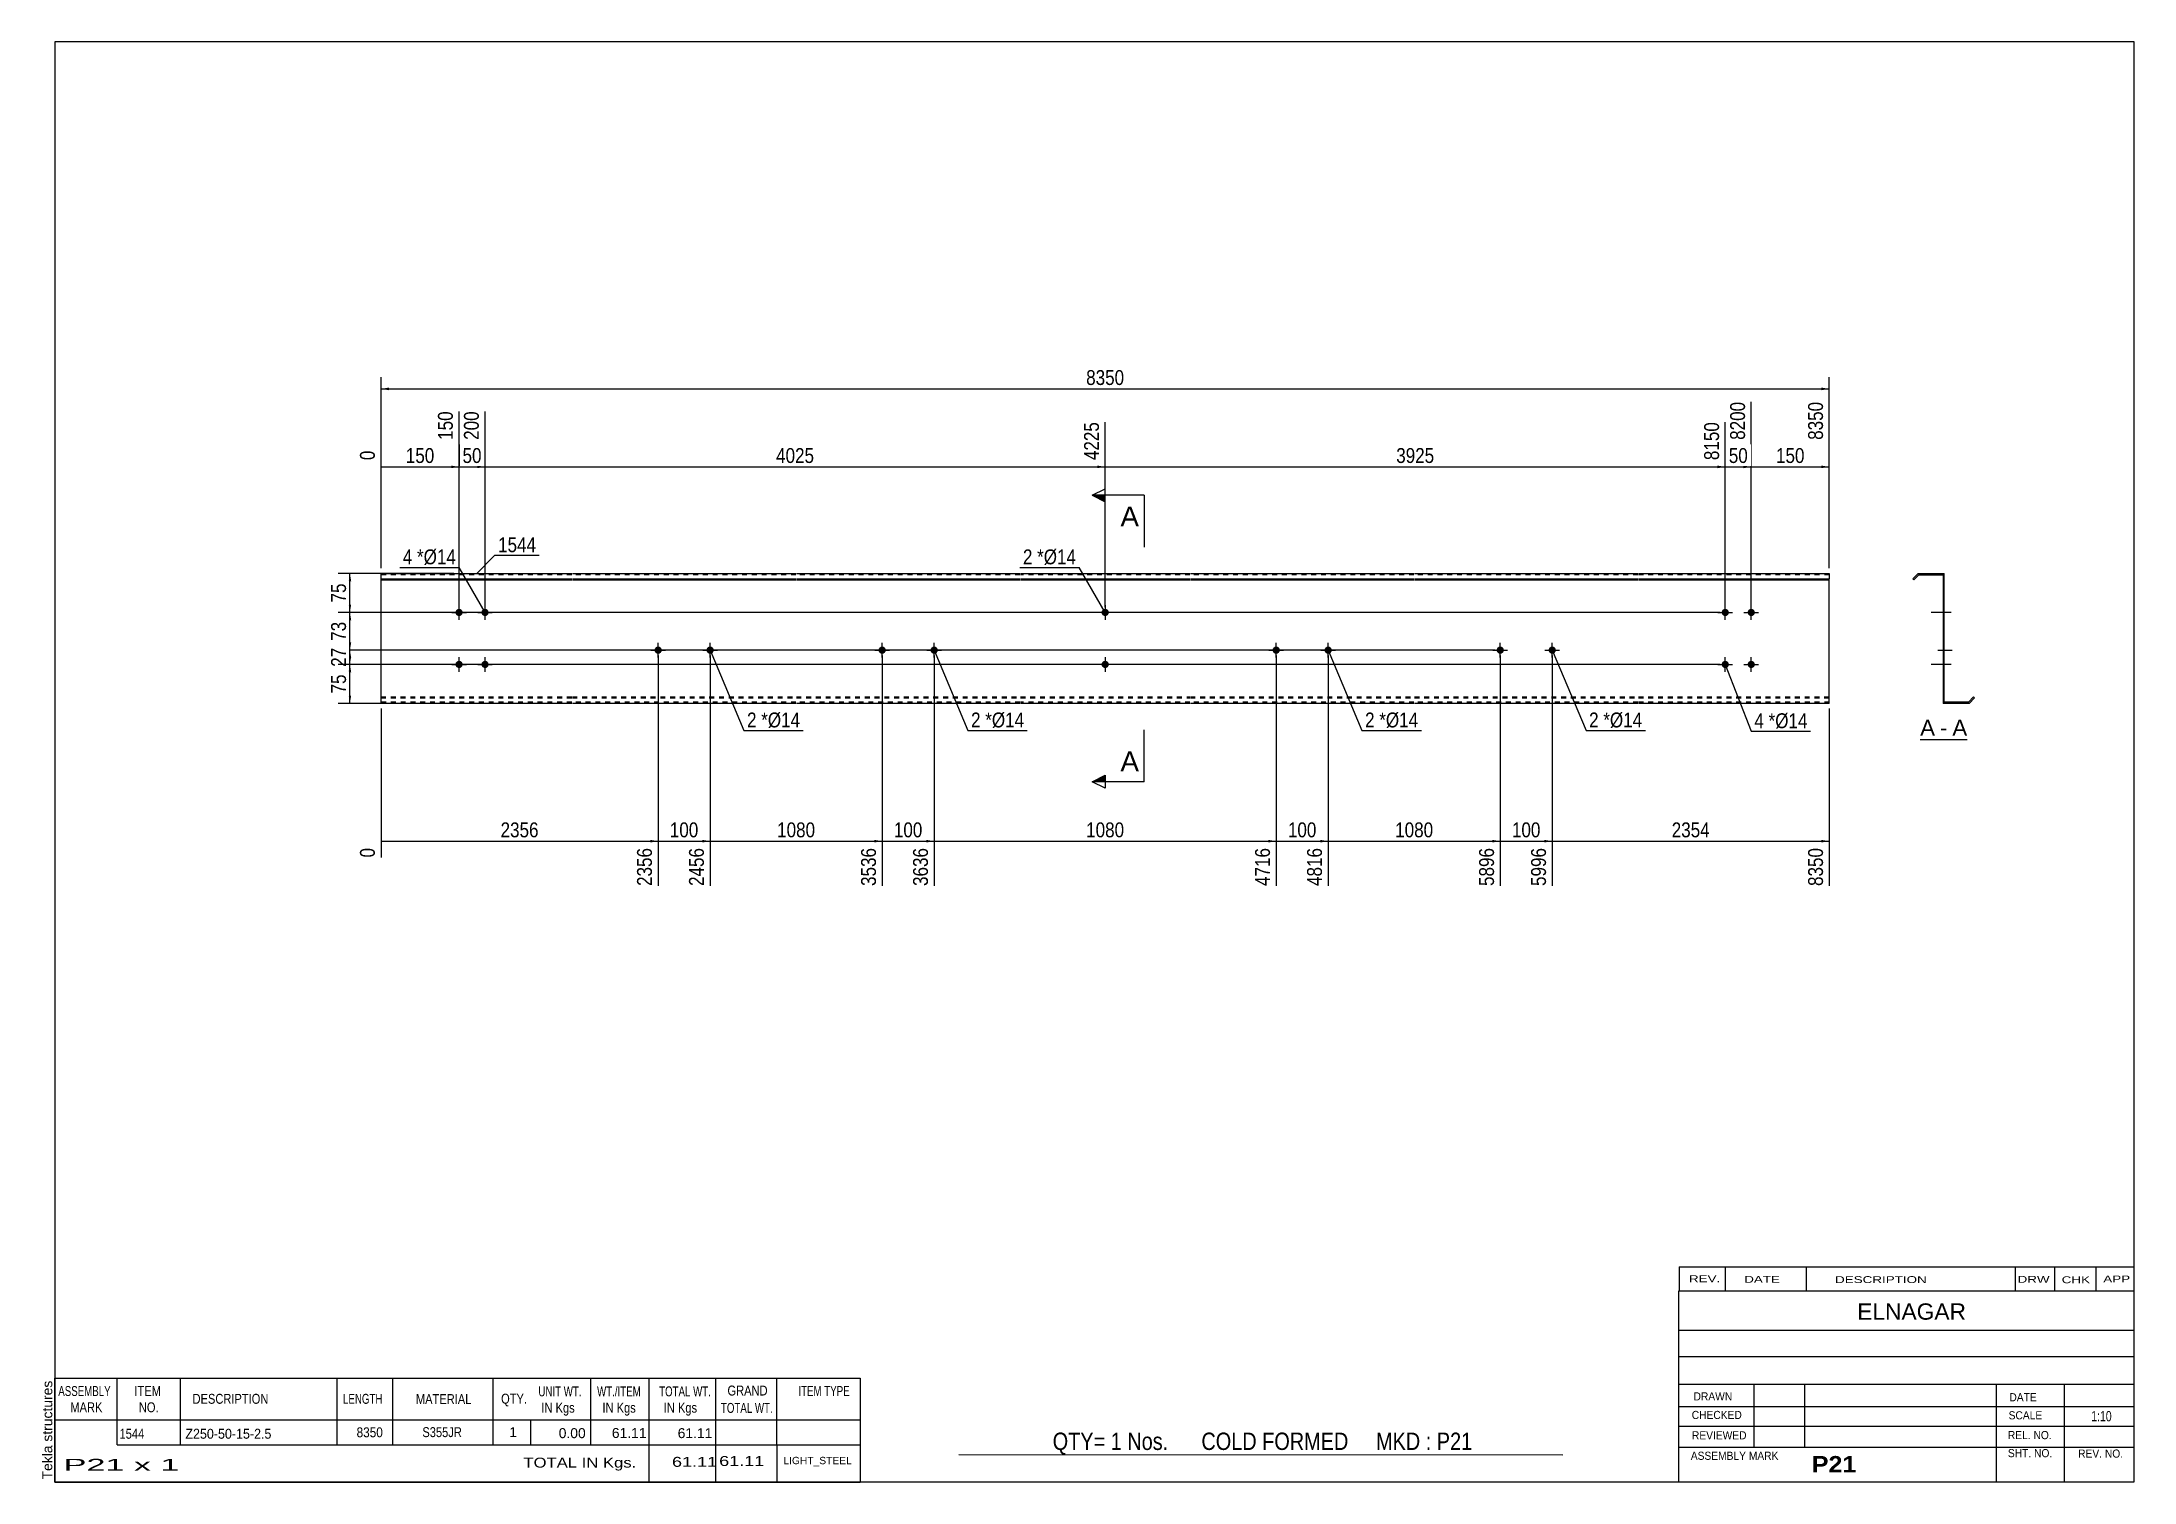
# Model space of a CAD drawing. Header units: millimetres. Extents: x -65 to 337, y -162 to 115.
import ezdxf

# ---------------------------------------------------------------- set-up
doc = ezdxf.new("R2010")
doc.units = ezdxf.units.MM
doc.linetypes.add('DXK_LINE_DOT1', pattern=[1.8814, 0.9407, -0.9407])
doc.styles.add('Arial', font='ARIAL.TTF', dxfattribs={"height": 0.2})
doc.styles.add('Arial Bold', font='ARIALBD.TTF', dxfattribs={"height": 0.2})
doc.styles.add('Arial Narrow', font='ARIALN.TTF', dxfattribs={"height": 0.2})

# ---------------------------------------------------------------- blocks, each defined once
blk = doc.blocks.new('Unknown-629276722-1607')
at = {"color": 5, "linetype": 'Continuous'}
for p, q in [((337.25, 114.75), (-62.75, 114.75)), ((-62.75, 114.75), (-62.75, -162.25)), ((337.25, -162.25), (337.25, 114.75)), ((-62.75, -162.25), (337.25, -162.25))]:
    blk.add_line(p, q, dxfattribs=at)
at = {"color": 174, "linetype": 'Continuous', "style": 'Arial'}
blk.add_text('Tekla structures', height=1.9102, rotation=90, dxfattribs=at).set_placement((-63.25, -161.75))
blk = doc.blocks.new('Unknown-629276722-12 - 1217')
at = {"color": 7, "linetype": 'Continuous'}
blk.add_line((296.09, -19.45), (305.12, -19.45), dxfattribs=at)
at = {"color": 0, "linetype": 'Continuous'}
blk.add_wipeout([(298.94, -18.7), (298.94, -15.5), (296.09, -15.5), (296.09, -18.7)], dxfattribs=at)
blk.add_wipeout([(301.32, -18.7), (301.32, -15.5), (299.9, -15.5), (299.9, -18.7)], dxfattribs=at)
at = {"color": 96, "linetype": 'Continuous', "style": 'Arial'}
blk.add_text('A', height=3.06, dxfattribs=at).set_placement((296.09, -18.7))
at = {"color": 0, "linetype": 'Continuous'}
blk.add_wipeout([(305.12, -18.7), (305.12, -15.5), (302.28, -15.5), (302.28, -18.7)], dxfattribs=at)
at = {"color": 96, "linetype": 'Continuous', "style": 'Arial'}
for s, p in [('A', (302.28, -18.7)), ('-', (299.9, -18.7))]:
    blk.add_text(s, height=3.06, dxfattribs=at).set_placement(p)
blk = doc.blocks.new('Bolt-629276722-1207 - 1201')
at = {"linetype": 'Continuous'}
for points in [[(172.2, -1.55, -1), (172.2, -2.95, -1)], [(182.2, -1.55, -1), (182.2, -2.95, -1)]]:
    blk.add_hatch(color=3, dxfattribs=at).paths.add_polyline_path(points)
at = {"color": 3, "linetype": 'Continuous'}
for p, q in [((170.8, -2.25), (173.6, -2.25)), ((172.2, -3.65), (172.2, -0.85)), ((180.8, -2.25), (183.6, -2.25)), ((182.2, -3.65), (182.2, -0.85))]:
    blk.add_line(p, q, dxfattribs=at)
blk = doc.blocks.new('Part-629276722-1204 - 1201')
at = {"color": 2, "linetype": 'Continuous'}
for p, q in [((0, -12.5), (0, 12.5)), ((0, 12.5), (36.7, 12.5)), ((36.8, 12.5), (79.8, 12.5)), ((79.9, 12.5), (122.9, 12.5)), ((123, 12.5), (155.6, 12.5)), ((155.7, 12.5), (198.7, 12.5)), ((198.8, 12.5), (241.8, 12.5)), ((241.9, 12.5), (278.59, 12.5)), ((278.59, 12.5), (278.59, 11.44)), ((0, 11.44), (36.7, 11.44)), ((0, 11.26), (36.7, 11.26)), ((36.8, 11.44), (79.8, 11.44)), ((36.8, 11.26), (79.8, 11.26)), ((79.9, 11.44), (122.9, 11.44)), ((79.9, 11.26), (122.9, 11.26)), ((123, 11.44), (155.6, 11.44)), ((123, 11.26), (155.6, 11.26)), ((155.7, 11.44), (198.7, 11.44)), ((155.7, 11.26), (198.7, 11.26)), ((198.8, 11.44), (241.8, 11.44)), ((198.8, 11.26), (241.8, 11.26)), ((241.9, 11.44), (278.59, 11.44)), ((241.9, 11.26), (278.59, 11.26)), ((278.59, -12.5), (278.59, 11.44)), ((36.7, -12.5), (0, -12.5)), ((79.8, -12.5), (36.8, -12.5)), ((122.9, -12.5), (79.9, -12.5)), ((155.6, -12.5), (123, -12.5)), ((198.7, -12.5), (155.7, -12.5)), ((241.8, -12.5), (198.8, -12.5)), ((278.59, -12.5), (241.9, -12.5))]:
    blk.add_line(p, q, dxfattribs=at)
at = {"color": 7, "linetype": 'DXK_LINE_DOT1'}
for p, q in [((36.7, 12.25), (0, 12.25)), ((79.8, 12.25), (36.8, 12.25)), ((122.9, 12.25), (79.9, 12.25)), ((155.6, 12.25), (123, 12.25)), ((198.7, 12.25), (155.7, 12.25)), ((241.8, 12.25), (198.8, 12.25)), ((278.59, 12.25), (241.9, 12.25)), ((0, -11.26), (36.7, -11.26)), ((0, -11.44), (36.7, -11.44)), ((36.8, -11.26), (79.8, -11.26)), ((36.8, -11.44), (79.8, -11.44)), ((79.9, -11.26), (122.9, -11.26)), ((79.9, -11.44), (122.9, -11.44)), ((123, -11.26), (155.6, -11.26)), ((123, -11.44), (155.6, -11.44)), ((155.7, -11.26), (198.7, -11.26)), ((155.7, -11.44), (198.7, -11.44)), ((198.8, -11.26), (241.8, -11.26)), ((198.8, -11.44), (241.8, -11.44)), ((241.9, -11.26), (278.59, -11.26)), ((241.9, -11.44), (278.59, -11.44)), ((36.7, -12.25), (0, -12.25)), ((79.8, -12.25), (36.8, -12.25)), ((122.9, -12.25), (79.9, -12.25)), ((155.6, -12.25), (123, -12.25)), ((198.7, -12.25), (155.7, -12.25)), ((241.8, -12.25), (198.8, -12.25)), ((278.59, -12.25), (241.9, -12.25))]:
    blk.add_line(p, q, dxfattribs=at)
blk = doc.blocks.new('Bolt-629276722-1205 - 1201')
at = {"linetype": 'Continuous'}
for points in [[(53.3, -1.55, -1), (53.3, -2.95, -1)], [(63.3, -1.55, -1), (63.3, -2.95, -1)]]:
    blk.add_hatch(color=3, dxfattribs=at).paths.add_polyline_path(points)
at = {"color": 3, "linetype": 'Continuous'}
for p, q in [((51.9, -2.25), (54.7, -2.25)), ((53.3, -3.65), (53.3, -0.85)), ((61.9, -2.25), (64.7, -2.25)), ((63.3, -3.65), (63.3, -0.85))]:
    blk.add_line(p, q, dxfattribs=at)
blk = doc.blocks.new('Bolt-629276722-1206 - 1201')
at = {"linetype": 'Continuous'}
for points in [[(96.4, -1.55, -1), (96.4, -2.95, -1)], [(106.4, -1.55, -1), (106.4, -2.95, -1)]]:
    blk.add_hatch(color=3, dxfattribs=at).paths.add_polyline_path(points)
at = {"color": 3, "linetype": 'Continuous'}
for p, q in [((95, -2.25), (97.8, -2.25)), ((96.4, -3.65), (96.4, -0.85)), ((105, -2.25), (107.8, -2.25)), ((106.4, -3.65), (106.4, -0.85))]:
    blk.add_line(p, q, dxfattribs=at)
blk = doc.blocks.new('Bolt-629276722-1208 - 1201')
at = {"linetype": 'Continuous'}
for points in [[(215.3, -1.55, -1), (215.3, -2.95, -1)], [(225.3, -1.55, -1), (225.3, -2.95, -1)]]:
    blk.add_hatch(color=3, dxfattribs=at).paths.add_polyline_path(points)
at = {"color": 3, "linetype": 'Continuous'}
for p, q in [((213.9, -2.25), (216.7, -2.25)), ((215.3, -3.65), (215.3, -0.85)), ((223.9, -2.25), (226.7, -2.25)), ((225.3, -3.65), (225.3, -0.85))]:
    blk.add_line(p, q, dxfattribs=at)
blk = doc.blocks.new('Bolt-629276722-1209 - 1201')
at = {"linetype": 'Continuous'}
for points in [[(140, 5, -1), (138.6, 5, -1)], [(140, -5, -1), (138.6, -5, -1)]]:
    blk.add_hatch(color=3, dxfattribs=at).paths.add_polyline_path(points)
at = {"color": 3, "linetype": 'Continuous'}
for p, q in [((140.7, 5), (137.9, 5)), ((139.3, 6.4), (139.3, 3.6)), ((139.3, -3.6), (139.3, -6.4)), ((140.7, -5), (137.9, -5))]:
    blk.add_line(p, q, dxfattribs=at)
blk = doc.blocks.new('Bolt-629276722-1210 - 1201')
at = {"linetype": 'Continuous'}
for points in [[(14.3, 5, -1), (15.7, 5, -1)], [(19.3, 5, -1), (20.7, 5, -1)], [(14.3, -5, -1), (15.7, -5, -1)], [(19.3, -5, -1), (20.7, -5, -1)]]:
    blk.add_hatch(color=3, dxfattribs=at).paths.add_polyline_path(points)
at = {"color": 3, "linetype": 'Continuous'}
for p, q in [((13.6, 5), (16.4, 5)), ((15, 3.6), (15, 6.4)), ((18.6, 5), (21.4, 5)), ((20, 3.6), (20, 6.4)), ((15, -6.4), (15, -3.6)), ((20, -6.4), (20, -3.6)), ((13.6, -5), (16.4, -5)), ((18.6, -5), (21.4, -5))]:
    blk.add_line(p, q, dxfattribs=at)
blk = doc.blocks.new('Bolt-629276722-1211 - 1201')
at = {"linetype": 'Continuous'}
for points in [[(257.89, 5, -1), (259.29, 5, -1)], [(262.89, 5, -1), (264.29, 5, -1)], [(257.89, -5, -1), (259.29, -5, -1)], [(262.89, -5, -1), (264.29, -5, -1)]]:
    blk.add_hatch(color=3, dxfattribs=at).paths.add_polyline_path(points)
at = {"color": 3, "linetype": 'Continuous'}
for p, q in [((257.19, 5), (259.99, 5)), ((258.59, 3.6), (258.59, 6.4)), ((262.19, 5), (264.99, 5)), ((263.59, 3.6), (263.59, 6.4)), ((258.59, -6.4), (258.59, -3.6)), ((263.59, -6.4), (263.59, -3.6)), ((257.19, -5), (259.99, -5)), ((262.19, -5), (264.99, -5))]:
    blk.add_line(p, q, dxfattribs=at)
blk = doc.blocks.new('Bolt-629276722-1224 - 1217')
at = {"linetype": 'Continuous'}
for points in [[(300.48, 5.7), (300.48, 4.3), (300.73, 4.3), (300.73, 5.7)], [(300.48, 5.7), (300.48, 4.3), (300.73, 4.3), (300.73, 5.7)], [(300.48, -4.3), (300.48, -5.7), (300.73, -5.7), (300.73, -4.3)], [(300.48, -4.3), (300.48, -5.7), (300.73, -5.7), (300.73, -4.3)]]:
    blk.add_hatch(color=3, dxfattribs=at).paths.add_polyline_path(points)
at = {"color": 3, "linetype": 'Continuous'}
for p, q in [((302.03, 5), (298.23, 5)), ((302.03, 5), (298.23, 5)), ((300.73, 5.7), (300.48, 5.7)), ((300.73, 5.7), (300.48, 5.7)), ((300.73, 4.3), (300.48, 4.3)), ((300.73, 4.3), (300.48, 4.3)), ((302.03, -5), (298.23, -5)), ((302.03, -5), (298.23, -5)), ((300.73, -4.3), (300.48, -4.3)), ((300.73, -4.3), (300.48, -4.3)), ((300.73, -5.7), (300.48, -5.7)), ((300.73, -5.7), (300.48, -5.7))]:
    blk.add_line(p, q, dxfattribs=at)
blk = doc.blocks.new('Part-629276722-1218 - 1217')
at = {"color": 2, "linetype": 'Continuous'}
for p, q in [((295.73, 12.5), (294.67, 11.44)), ((294.85, 11.26), (295.84, 12.25)), ((295.73, 12.5), (300.73, 12.5)), ((295.84, 12.25), (300.48, 12.25)), ((300.48, 12.25), (300.48, -12.5)), ((300.73, -12.25), (300.73, 12.5)), ((294.67, 11.44), (294.85, 11.26)), ((306.37, -11.26), (305.38, -12.25)), ((305.48, -12.5), (306.54, -11.44)), ((306.54, -11.44), (306.37, -11.26)), ((305.48, -12.5), (300.48, -12.5)), ((305.38, -12.25), (300.73, -12.25))]:
    blk.add_line(p, q, dxfattribs=at)
blk = doc.blocks.new('Bolt-629276722-1219 - 1217')
at = {"linetype": 'Continuous'}
blk.add_hatch(color=3, dxfattribs=at).paths.add_polyline_path([(300.73, -2.95), (300.73, -1.55), (300.48, -1.55), (300.48, -2.95)])
blk.add_hatch(color=3, dxfattribs=at).paths.add_polyline_path([(300.73, -2.95), (300.73, -1.55), (300.48, -1.55), (300.48, -2.95)])
at = {"color": 3, "linetype": 'Continuous'}
for p, q in [((299.47, -2.25), (302.22, -2.25)), ((299.47, -2.25), (302.22, -2.25)), ((300.48, -1.55), (300.73, -1.55)), ((300.48, -1.55), (300.73, -1.55)), ((300.48, -2.95), (300.73, -2.95)), ((300.48, -2.95), (300.73, -2.95))]:
    blk.add_line(p, q, dxfattribs=at)
blk = doc.blocks.new('Bolt-629276722-1220 - 1217')
at = {"linetype": 'Continuous'}
blk.add_hatch(color=3, dxfattribs=at).paths.add_polyline_path([(300.73, -2.95), (300.73, -1.55), (300.48, -1.55), (300.48, -2.95)])
blk.add_hatch(color=3, dxfattribs=at).paths.add_polyline_path([(300.73, -2.95), (300.73, -1.55), (300.48, -1.55), (300.48, -2.95)])
at = {"color": 3, "linetype": 'Continuous'}
for p, q in [((299.47, -2.25), (302.22, -2.25)), ((299.47, -2.25), (302.22, -2.25)), ((300.48, -1.55), (300.73, -1.55)), ((300.48, -1.55), (300.73, -1.55)), ((300.48, -2.95), (300.73, -2.95)), ((300.48, -2.95), (300.73, -2.95))]:
    blk.add_line(p, q, dxfattribs=at)
blk = doc.blocks.new('Bolt-629276722-1221 - 1217')
at = {"linetype": 'Continuous'}
blk.add_hatch(color=3, dxfattribs=at).paths.add_polyline_path([(300.73, -2.95), (300.73, -1.55), (300.48, -1.55), (300.48, -2.95)])
blk.add_hatch(color=3, dxfattribs=at).paths.add_polyline_path([(300.73, -2.95), (300.73, -1.55), (300.48, -1.55), (300.48, -2.95)])
at = {"color": 3, "linetype": 'Continuous'}
for p, q in [((299.47, -2.25), (302.22, -2.25)), ((299.47, -2.25), (302.22, -2.25)), ((300.48, -1.55), (300.73, -1.55)), ((300.48, -1.55), (300.73, -1.55)), ((300.48, -2.95), (300.73, -2.95)), ((300.48, -2.95), (300.73, -2.95))]:
    blk.add_line(p, q, dxfattribs=at)
blk = doc.blocks.new('Bolt-629276722-1222 - 1217')
at = {"linetype": 'Continuous'}
blk.add_hatch(color=3, dxfattribs=at).paths.add_polyline_path([(300.73, -2.95), (300.73, -1.55), (300.48, -1.55), (300.48, -2.95)])
blk.add_hatch(color=3, dxfattribs=at).paths.add_polyline_path([(300.73, -2.95), (300.73, -1.55), (300.48, -1.55), (300.48, -2.95)])
at = {"color": 3, "linetype": 'Continuous'}
for p, q in [((299.47, -2.25), (302.22, -2.25)), ((299.47, -2.25), (302.22, -2.25)), ((300.48, -1.55), (300.73, -1.55)), ((300.48, -1.55), (300.73, -1.55)), ((300.48, -2.95), (300.73, -2.95)), ((300.48, -2.95), (300.73, -2.95))]:
    blk.add_line(p, q, dxfattribs=at)
blk = doc.blocks.new('Bolt-629276722-1223 - 1217')
at = {"linetype": 'Continuous'}
for points in [[(300.73, 4.3), (300.73, 5.7), (300.48, 5.7), (300.48, 4.3)], [(300.73, -5.7), (300.73, -4.3), (300.48, -4.3), (300.48, -5.7)]]:
    blk.add_hatch(color=3, dxfattribs=at).paths.add_polyline_path(points)
at = {"color": 3, "linetype": 'Continuous'}
for p, q in [((300.73, 5), (298.48, 5)), ((300.73, 5.7), (300.48, 5.7)), ((300.73, 4.3), (300.48, 4.3)), ((300.73, -5), (298.48, -5)), ((300.73, -4.3), (300.48, -4.3)), ((300.73, -5.7), (300.48, -5.7))]:
    blk.add_line(p, q, dxfattribs=at)
blk = doc.blocks.new('Bolt-629276722-1225 - 1217')
at = {"linetype": 'Continuous'}
for points in [[(300.48, 5.7), (300.48, 4.3), (300.73, 4.3), (300.73, 5.7)], [(300.48, 5.7), (300.48, 4.3), (300.73, 4.3), (300.73, 5.7)], [(300.48, -4.3), (300.48, -5.7), (300.73, -5.7), (300.73, -4.3)], [(300.48, -4.3), (300.48, -5.7), (300.73, -5.7), (300.73, -4.3)]]:
    blk.add_hatch(color=3, dxfattribs=at).paths.add_polyline_path(points)
at = {"color": 3, "linetype": 'Continuous'}
for p, q in [((302.03, 5), (298.23, 5)), ((302.03, 5), (298.23, 5)), ((300.73, 5.7), (300.48, 5.7)), ((300.73, 5.7), (300.48, 5.7)), ((300.73, 4.3), (300.48, 4.3)), ((300.73, 4.3), (300.48, 4.3)), ((302.03, -5), (298.23, -5)), ((302.03, -5), (298.23, -5)), ((300.73, -4.3), (300.48, -4.3)), ((300.73, -4.3), (300.48, -4.3)), ((300.73, -5.7), (300.48, -5.7)), ((300.73, -5.7), (300.48, -5.7))]:
    blk.add_line(p, q, dxfattribs=at)
blk = doc.blocks.new('StraightDimension-629276722-1279 - 1201')
at = {"linetype": 'Continuous'}
blk.add_hatch(color=7, dxfattribs=at).paths.add_polyline_path([(257.09, 33.25), (258.59, 33), (257.09, 32.75)])
at = {"color": 7, "linetype": 'Continuous'}
for p, q in [((139.3, 6), (139.3, 41.61)), ((258.59, 6), (258.59, 41.61)), ((139.3, 33), (258.59, 33))]:
    blk.add_line(p, q, dxfattribs=at)
at = {"color": 0, "linetype": 'Continuous'}
blk.add_wipeout([(257.99, 42.21), (253.79, 42.21), (253.79, 33.7), (257.99, 33.7)], dxfattribs=at)
at = {"color": 0}
blk.add_wipeout([(203.2, 33.15), (203.2, 37.35), (194.69, 37.35), (194.69, 33.15)], dxfattribs=at)
at = {"color": 3, "linetype": 'Continuous', "style": 'Arial Narrow'}
blk.add_text('8150', height=2.863, rotation=90.0002, dxfattribs=at).set_placement((257.39, 34.3))
at = {"color": 3, "style": 'Arial Narrow'}
blk.add_text('3925', height=2.863, dxfattribs=at).set_placement((195.29, 33.75))
blk = doc.blocks.new('StraightDimension-629276722-1331 - 1201')
at = {"linetype": 'Continuous'}
for points in [[(1.5, 47.75), (0, 48), (1.5, 48.25)], [(277.09, 48.25), (278.59, 48), (277.09, 47.75)]]:
    blk.add_hatch(color=7, dxfattribs=at).paths.add_polyline_path(points)
at = {"color": 7, "linetype": 'Continuous'}
for p, q in [((0, 13.5), (0, 50.25)), ((278.59, 13.5), (278.59, 50.25)), ((0, 48), (278.59, 48))]:
    blk.add_line(p, q, dxfattribs=at)
at = {"color": 0}
blk.add_wipeout([(143.55, 48.15), (143.55, 52.35), (135.04, 52.35), (135.04, 48.15)], dxfattribs=at)
at = {"color": 3, "style": 'Arial Narrow'}
blk.add_text('8350', height=2.863, dxfattribs=at).set_placement((135.64, 48.75))
blk = doc.blocks.new('StraightDimension-629276722-1281 - 1201')
at = {"linetype": 'Continuous'}
blk.add_hatch(color=7, dxfattribs=at).paths.add_polyline_path([(18.5, 33.25), (20, 33), (18.5, 32.75)])
at = {"color": 7, "linetype": 'Continuous'}
for p, q in [((15, 6), (15, 43.68)), ((20, 6), (20, 43.68)), ((15, 33), (20, 33))]:
    blk.add_line(p, q, dxfattribs=at)
at = {"color": 0}
blk.add_wipeout([(19.93, 33.15), (19.93, 37.35), (15.07, 37.35), (15.07, 33.15)], dxfattribs=at)
at = {"color": 0, "linetype": 'Continuous'}
blk.add_wipeout([(19.4, 44.28), (15.2, 44.28), (15.2, 37.6), (19.4, 37.6)], dxfattribs=at)
at = {"color": 3, "linetype": 'Continuous', "style": 'Arial Narrow'}
blk.add_text('200', height=2.863, rotation=90.0002, dxfattribs=at).set_placement((18.8, 38.2))
at = {"color": 3, "style": 'Arial Narrow'}
blk.add_text('50', height=2.863, dxfattribs=at).set_placement((15.67, 33.75))
blk = doc.blocks.new('StraightDimension-629276722-1277 - 1201')
at = {"linetype": 'Continuous'}
blk.add_hatch(color=7, dxfattribs=at).paths.add_polyline_path([(277.09, 33.25), (278.59, 33), (277.09, 32.75)])
at = {"color": 7, "linetype": 'Continuous'}
for p, q in [((263.59, 6), (263.59, 45.51)), ((278.59, 13.5), (278.59, 45.51)), ((263.59, 33), (278.59, 33))]:
    blk.add_line(p, q, dxfattribs=at)
at = {"color": 0}
blk.add_wipeout([(274.44, 33.15), (274.44, 37.35), (267.75, 37.35), (267.75, 33.15)], dxfattribs=at)
at = {"color": 0, "linetype": 'Continuous'}
blk.add_wipeout([(277.99, 46.11), (273.79, 46.11), (273.79, 37.6), (277.99, 37.6)], dxfattribs=at)
at = {"color": 3, "linetype": 'Continuous', "style": 'Arial Narrow'}
blk.add_text('8350', height=2.863, rotation=90.0002, dxfattribs=at).set_placement((277.39, 38.2))
at = {"color": 3, "style": 'Arial Narrow'}
blk.add_text('150', height=2.863, dxfattribs=at).set_placement((268.35, 33.75))
blk = doc.blocks.new('StraightDimension-629276722-1278 - 1201')
at = {"linetype": 'Continuous'}
blk.add_hatch(color=7, dxfattribs=at).paths.add_polyline_path([(262.09, 33.25), (263.59, 33), (262.09, 32.75)])
at = {"color": 7, "linetype": 'Continuous'}
for p, q in [((263.59, 6), (263.59, 45.51)), ((258.59, 6), (258.59, 41.61)), ((258.59, 33), (263.59, 33))]:
    blk.add_line(p, q, dxfattribs=at)
at = {"color": 0}
blk.add_wipeout([(263.52, 33.15), (263.52, 37.35), (258.67, 37.35), (258.67, 33.15)], dxfattribs=at)
at = {"color": 0, "linetype": 'Continuous'}
blk.add_wipeout([(262.99, 46.11), (258.79, 46.11), (258.79, 37.6), (262.99, 37.6)], dxfattribs=at)
at = {"color": 3, "linetype": 'Continuous', "style": 'Arial Narrow'}
blk.add_text('8200', height=2.863, rotation=90.0002, dxfattribs=at).set_placement((262.39, 38.2))
at = {"color": 3, "style": 'Arial Narrow'}
blk.add_text('50', height=2.863, dxfattribs=at).set_placement((259.27, 33.75))
blk = doc.blocks.new('StraightDimension-629276722-1280 - 1201')
at = {"linetype": 'Continuous'}
blk.add_hatch(color=7, dxfattribs=at).paths.add_polyline_path([(137.8, 33.25), (139.3, 33), (137.8, 32.75)])
at = {"color": 7, "linetype": 'Continuous'}
for p, q in [((20, 6), (20, 43.68)), ((139.3, 6), (139.3, 41.61)), ((20, 33), (139.3, 33))]:
    blk.add_line(p, q, dxfattribs=at)
at = {"color": 0, "linetype": 'Continuous'}
blk.add_wipeout([(138.7, 42.21), (134.5, 42.21), (134.5, 33.7), (138.7, 33.7)], dxfattribs=at)
at = {"color": 0}
blk.add_wipeout([(83.9, 33.15), (83.9, 37.35), (75.39, 37.35), (75.39, 33.15)], dxfattribs=at)
at = {"color": 3, "linetype": 'Continuous', "style": 'Arial Narrow'}
blk.add_text('4225', height=2.863, rotation=90.0002, dxfattribs=at).set_placement((138.1, 34.3))
at = {"color": 3, "style": 'Arial Narrow'}
blk.add_text('4025', height=2.863, dxfattribs=at).set_placement((75.99, 33.75))
blk = doc.blocks.new('StraightDimension-629276722-1282 - 1201')
at = {"linetype": 'Continuous'}
blk.add_hatch(color=7, dxfattribs=at).paths.add_polyline_path([(13.5, 33.25), (15, 33), (13.5, 32.75)])
at = {"color": 7, "linetype": 'Continuous'}
for p, q in [((15, 6), (15, 43.68)), ((0, 13.5), (0, 36.13)), ((0, 33), (15, 33))]:
    blk.add_line(p, q, dxfattribs=at)
at = {"color": 0, "linetype": 'Continuous'}
blk.add_wipeout([(-0.6, 36.73), (-4.8, 36.73), (-4.8, 33.7), (-0.6, 33.7)], dxfattribs=at)
at = {"color": 0}
blk.add_wipeout([(10.84, 33.15), (10.84, 37.35), (4.16, 37.35), (4.16, 33.15)], dxfattribs=at)
at = {"color": 3, "linetype": 'Continuous', "style": 'Arial Narrow'}
blk.add_text('0', height=2.86, rotation=90.0002, dxfattribs=at).set_placement((-1.2, 34.3))
at = {"color": 0, "linetype": 'Continuous'}
blk.add_wipeout([(14.4, 44.28), (10.2, 44.28), (10.2, 37.6), (14.4, 37.6)], dxfattribs=at)
at = {"color": 3, "linetype": 'Continuous', "style": 'Arial Narrow'}
blk.add_text('150', height=2.863, rotation=90.0002, dxfattribs=at).set_placement((13.8, 38.2))
at = {"color": 3, "style": 'Arial Narrow'}
blk.add_text('150', height=2.863, dxfattribs=at).set_placement((4.76, 33.75))
blk = doc.blocks.new('StraightDimension-629276722-1240 - 1201')
at = {"linetype": 'Continuous'}
blk.add_hatch(color=7, dxfattribs=at).paths.add_polyline_path([(277.09, -38.75), (278.59, -39), (277.09, -39.25)])
at = {"color": 7, "linetype": 'Continuous'}
for p, q in [((225.3, -3.25), (225.3, -47.61)), ((278.59, -13.5), (278.59, -47.61)), ((225.3, -39), (278.59, -39))]:
    blk.add_line(p, q, dxfattribs=at)
at = {"color": 0}
blk.add_wipeout([(256.2, -38.85), (256.2, -34.65), (247.69, -34.65), (247.69, -38.85)], dxfattribs=at)
at = {"color": 0, "linetype": 'Continuous'}
blk.add_wipeout([(277.99, -39.7), (273.79, -39.7), (273.79, -48.21), (277.99, -48.21)], dxfattribs=at)
at = {"color": 3, "style": 'Arial Narrow'}
blk.add_text('2354', height=2.863, dxfattribs=at).set_placement((248.29, -38.25))
at = {"color": 3, "linetype": 'Continuous', "style": 'Arial Narrow'}
blk.add_text('8350', height=2.863, rotation=90.0002, dxfattribs=at).set_placement((277.39, -47.61))
blk = doc.blocks.new('StraightDimension-629276722-1241 - 1201')
at = {"linetype": 'Continuous'}
blk.add_hatch(color=7, dxfattribs=at).paths.add_polyline_path([(223.8, -38.75), (225.3, -39), (223.8, -39.25)])
at = {"color": 7, "linetype": 'Continuous'}
for p, q in [((215.3, -3.25), (215.3, -47.61)), ((225.3, -3.25), (225.3, -47.61)), ((215.3, -39), (225.3, -39))]:
    blk.add_line(p, q, dxfattribs=at)
at = {"color": 0}
blk.add_wipeout([(223.64, -38.85), (223.64, -34.65), (216.95, -34.65), (216.95, -38.85)], dxfattribs=at)
at = {"color": 0, "linetype": 'Continuous'}
blk.add_wipeout([(224.7, -39.7), (220.5, -39.7), (220.5, -48.21), (224.7, -48.21)], dxfattribs=at)
at = {"color": 3, "style": 'Arial Narrow'}
blk.add_text('100', height=2.863, dxfattribs=at).set_placement((217.55, -38.25))
at = {"color": 3, "linetype": 'Continuous', "style": 'Arial Narrow'}
blk.add_text('5996', height=2.863, rotation=90.0002, dxfattribs=at).set_placement((224.1, -47.61))
blk = doc.blocks.new('StraightDimension-629276722-1242 - 1201')
at = {"linetype": 'Continuous'}
blk.add_hatch(color=7, dxfattribs=at).paths.add_polyline_path([(213.8, -38.75), (215.3, -39), (213.8, -39.25)])
at = {"color": 7, "linetype": 'Continuous'}
for p, q in [((182.2, -3.25), (182.2, -47.61)), ((215.3, -3.25), (215.3, -47.61)), ((182.2, -39), (215.3, -39))]:
    blk.add_line(p, q, dxfattribs=at)
at = {"color": 0}
blk.add_wipeout([(203, -38.85), (203, -34.65), (194.49, -34.65), (194.49, -38.85)], dxfattribs=at)
at = {"color": 0, "linetype": 'Continuous'}
blk.add_wipeout([(214.7, -39.7), (210.5, -39.7), (210.5, -48.21), (214.7, -48.21)], dxfattribs=at)
at = {"color": 3, "style": 'Arial Narrow'}
blk.add_text('1080', height=2.863, dxfattribs=at).set_placement((195.09, -38.25))
at = {"color": 3, "linetype": 'Continuous', "style": 'Arial Narrow'}
blk.add_text('5896', height=2.863, rotation=90.0002, dxfattribs=at).set_placement((214.1, -47.61))
blk = doc.blocks.new('StraightDimension-629276722-1243 - 1201')
at = {"linetype": 'Continuous'}
blk.add_hatch(color=7, dxfattribs=at).paths.add_polyline_path([(180.7, -38.75), (182.2, -39), (180.7, -39.25)])
at = {"color": 7, "linetype": 'Continuous'}
for p, q in [((172.2, -3.25), (172.2, -47.61)), ((182.2, -3.25), (182.2, -47.61)), ((172.2, -39), (182.2, -39))]:
    blk.add_line(p, q, dxfattribs=at)
at = {"color": 0}
blk.add_wipeout([(180.54, -38.85), (180.54, -34.65), (173.85, -34.65), (173.85, -38.85)], dxfattribs=at)
at = {"color": 0, "linetype": 'Continuous'}
blk.add_wipeout([(181.6, -39.7), (177.4, -39.7), (177.4, -48.21), (181.6, -48.21)], dxfattribs=at)
at = {"color": 3, "style": 'Arial Narrow'}
blk.add_text('100', height=2.863, dxfattribs=at).set_placement((174.45, -38.25))
at = {"color": 3, "linetype": 'Continuous', "style": 'Arial Narrow'}
blk.add_text('4816', height=2.863, rotation=90.0002, dxfattribs=at).set_placement((181, -47.61))
blk = doc.blocks.new('StraightDimension-629276722-1244 - 1201')
at = {"linetype": 'Continuous'}
blk.add_hatch(color=7, dxfattribs=at).paths.add_polyline_path([(170.7, -38.75), (172.2, -39), (170.7, -39.25)])
at = {"color": 7, "linetype": 'Continuous'}
for p, q in [((106.4, -3.25), (106.4, -47.61)), ((172.2, -3.25), (172.2, -47.61)), ((106.4, -39), (172.2, -39))]:
    blk.add_line(p, q, dxfattribs=at)
at = {"color": 0}
blk.add_wipeout([(143.55, -38.85), (143.55, -34.65), (135.04, -34.65), (135.04, -38.85)], dxfattribs=at)
at = {"color": 0, "linetype": 'Continuous'}
blk.add_wipeout([(171.6, -39.7), (167.4, -39.7), (167.4, -48.21), (171.6, -48.21)], dxfattribs=at)
at = {"color": 3, "style": 'Arial Narrow'}
blk.add_text('1080', height=2.863, dxfattribs=at).set_placement((135.64, -38.25))
at = {"color": 3, "linetype": 'Continuous', "style": 'Arial Narrow'}
blk.add_text('4716', height=2.863, rotation=90.0002, dxfattribs=at).set_placement((171, -47.61))
blk = doc.blocks.new('StraightDimension-629276722-1302 - 1201')
at = {"linetype": 'Continuous'}
for points in [[(-6.25, 3.5), (-6, 5), (-5.75, 3.5)], [(-5.75, -0.75), (-6, -2.25), (-6.25, -0.75)]]:
    blk.add_hatch(color=7, dxfattribs=at).paths.add_polyline_path(points)
at = {"color": 7, "linetype": 'Continuous'}
for p, q in [((257.59, 5), (-8.25, 5)), ((-6, -2.25), (-6, 5)), ((214.3, -2.25), (-8.25, -2.25))]:
    blk.add_line(p, q, dxfattribs=at)
at = {"color": 0}
blk.add_wipeout([(-6.15, 3.8), (-10.35, 3.8), (-10.35, -1.06), (-6.15, -1.06)], dxfattribs=at)
at = {"color": 3, "style": 'Arial Narrow'}
blk.add_text('73', height=2.863, rotation=90.0002, dxfattribs=at).set_placement((-6.75, -0.46))
blk = doc.blocks.new('StraightDimension-629276722-1245 - 1201')
at = {"linetype": 'Continuous'}
blk.add_hatch(color=7, dxfattribs=at).paths.add_polyline_path([(104.9, -38.75), (106.4, -39), (104.9, -39.25)])
at = {"color": 7, "linetype": 'Continuous'}
for p, q in [((96.4, -3.25), (96.4, -47.61)), ((106.4, -3.25), (106.4, -47.61)), ((96.4, -39), (106.4, -39))]:
    blk.add_line(p, q, dxfattribs=at)
at = {"color": 0}
blk.add_wipeout([(104.74, -38.85), (104.74, -34.65), (98.05, -34.65), (98.05, -38.85)], dxfattribs=at)
at = {"color": 0, "linetype": 'Continuous'}
blk.add_wipeout([(105.8, -39.7), (101.6, -39.7), (101.6, -48.21), (105.8, -48.21)], dxfattribs=at)
at = {"color": 3, "style": 'Arial Narrow'}
blk.add_text('100', height=2.863, dxfattribs=at).set_placement((98.65, -38.25))
at = {"color": 3, "linetype": 'Continuous', "style": 'Arial Narrow'}
blk.add_text('3636', height=2.863, rotation=90.0002, dxfattribs=at).set_placement((105.2, -47.61))
blk = doc.blocks.new('StraightDimension-629276722-1246 - 1201')
at = {"linetype": 'Continuous'}
blk.add_hatch(color=7, dxfattribs=at).paths.add_polyline_path([(94.9, -38.75), (96.4, -39), (94.9, -39.25)])
at = {"color": 7, "linetype": 'Continuous'}
for p, q in [((63.3, -3.25), (63.3, -47.61)), ((96.4, -3.25), (96.4, -47.61)), ((63.3, -39), (96.4, -39))]:
    blk.add_line(p, q, dxfattribs=at)
at = {"color": 0}
blk.add_wipeout([(84.1, -38.85), (84.1, -34.65), (75.59, -34.65), (75.59, -38.85)], dxfattribs=at)
at = {"color": 0, "linetype": 'Continuous'}
blk.add_wipeout([(95.8, -39.7), (91.6, -39.7), (91.6, -48.21), (95.8, -48.21)], dxfattribs=at)
at = {"color": 3, "style": 'Arial Narrow'}
blk.add_text('1080', height=2.863, dxfattribs=at).set_placement((76.19, -38.25))
at = {"color": 3, "linetype": 'Continuous', "style": 'Arial Narrow'}
blk.add_text('3536', height=2.863, rotation=90.0002, dxfattribs=at).set_placement((95.2, -47.61))
blk = doc.blocks.new('StraightDimension-629276722-1247 - 1201')
at = {"linetype": 'Continuous'}
blk.add_hatch(color=7, dxfattribs=at).paths.add_polyline_path([(61.8, -38.75), (63.3, -39), (61.8, -39.25)])
at = {"color": 7, "linetype": 'Continuous'}
for p, q in [((53.3, -3.25), (53.3, -47.61)), ((63.3, -3.25), (63.3, -47.61)), ((53.3, -39), (63.3, -39))]:
    blk.add_line(p, q, dxfattribs=at)
at = {"color": 0}
blk.add_wipeout([(61.64, -38.85), (61.64, -34.65), (54.95, -34.65), (54.95, -38.85)], dxfattribs=at)
at = {"color": 0, "linetype": 'Continuous'}
blk.add_wipeout([(62.7, -39.7), (58.5, -39.7), (58.5, -48.21), (62.7, -48.21)], dxfattribs=at)
at = {"color": 3, "style": 'Arial Narrow'}
blk.add_text('100', height=2.863, dxfattribs=at).set_placement((55.55, -38.25))
at = {"color": 3, "linetype": 'Continuous', "style": 'Arial Narrow'}
blk.add_text('2456', height=2.863, rotation=90.0002, dxfattribs=at).set_placement((62.1, -47.61))
blk = doc.blocks.new('StraightDimension-629276722-1248 - 1201')
at = {"linetype": 'Continuous'}
blk.add_hatch(color=7, dxfattribs=at).paths.add_polyline_path([(51.8, -38.75), (53.3, -39), (51.8, -39.25)])
at = {"color": 7, "linetype": 'Continuous'}
for p, q in [((53.3, -3.25), (53.3, -47.61)), ((0, -13.5), (0, -42.13)), ((0, -39), (53.3, -39))]:
    blk.add_line(p, q, dxfattribs=at)
at = {"color": 0}
blk.add_wipeout([(30.9, -38.85), (30.9, -34.65), (22.39, -34.65), (22.39, -38.85)], dxfattribs=at)
at = {"color": 0, "linetype": 'Continuous'}
for points in [[(-0.6, -39.7), (-4.8, -39.7), (-4.8, -42.73), (-0.6, -42.73)], [(52.7, -39.7), (48.5, -39.7), (48.5, -48.21), (52.7, -48.21)]]:
    blk.add_wipeout(points, dxfattribs=at)
at = {"color": 3, "style": 'Arial Narrow'}
blk.add_text('2356', height=2.863, dxfattribs=at).set_placement((22.99, -38.25))
at = {"color": 3, "linetype": 'Continuous', "style": 'Arial Narrow'}
for s, height, p in [('0', 2.86, (-1.2, -42.13)), ('2356', 2.863, (52.1, -47.61))]:
    blk.add_text(s, height=height, rotation=90.0002, dxfattribs=at).set_placement(p)
blk = doc.blocks.new('StraightDimension-629276722-1301 - 1201')
at = {"linetype": 'Continuous'}
for points in [[(-6.25, 11), (-6, 12.5), (-5.75, 11)], [(-5.75, 6.5), (-6, 5), (-6.25, 6.5)]]:
    blk.add_hatch(color=7, dxfattribs=at).paths.add_polyline_path(points)
at = {"color": 7, "linetype": 'Continuous'}
for p, q in [((14, 12.5), (-8.25, 12.5)), ((-6, 5), (-6, 12.5)), ((257.59, 5), (-8.25, 5))]:
    blk.add_line(p, q, dxfattribs=at)
at = {"color": 0}
blk.add_wipeout([(-6.15, 11.18), (-10.35, 11.18), (-10.35, 6.32), (-6.15, 6.32)], dxfattribs=at)
at = {"color": 3, "style": 'Arial Narrow'}
blk.add_text('75', height=2.863, rotation=90.0002, dxfattribs=at).set_placement((-6.75, 6.92))
blk = doc.blocks.new('StraightDimension-629276722-1303 - 1201')
at = {"linetype": 'Continuous'}
for points in [[(-6.25, -3.75), (-6, -2.25), (-5.75, -3.75)], [(-5.75, -3.5), (-6, -5), (-6.25, -3.5)]]:
    blk.add_hatch(color=7, dxfattribs=at).paths.add_polyline_path(points)
at = {"color": 7, "linetype": 'Continuous'}
for p, q in [((214.3, -2.25), (-8.25, -2.25)), ((-6, -5), (-6, -2.25)), ((257.59, -5), (-8.25, -5))]:
    blk.add_line(p, q, dxfattribs=at)
at = {"color": 0}
blk.add_wipeout([(-6.15, -1.2), (-10.35, -1.2), (-10.35, -6.06), (-6.15, -6.06)], dxfattribs=at)
at = {"color": 3, "style": 'Arial Narrow'}
blk.add_text('27', height=2.863, rotation=90.0002, dxfattribs=at).set_placement((-6.75, -5.46))
blk = doc.blocks.new('StraightDimension-629276722-1304 - 1201')
at = {"linetype": 'Continuous'}
for points in [[(-6.25, -6.5), (-6, -5), (-5.75, -6.5)], [(-5.75, -11), (-6, -12.5), (-6.25, -11)]]:
    blk.add_hatch(color=7, dxfattribs=at).paths.add_polyline_path(points)
at = {"color": 7, "linetype": 'Continuous'}
for p, q in [((257.59, -5), (-8.25, -5)), ((-6, -12.5), (-6, -5)), ((14, -12.5), (-8.25, -12.5))]:
    blk.add_line(p, q, dxfattribs=at)
at = {"color": 0}
blk.add_wipeout([(-6.15, -6.32), (-10.35, -6.32), (-10.35, -11.18), (-6.15, -11.18)], dxfattribs=at)
at = {"color": 3, "style": 'Arial Narrow'}
blk.add_text('75', height=2.863, rotation=90.0002, dxfattribs=at).set_placement((-6.75, -10.58))
blk = doc.blocks.new('CBS_BOM-629276722-1659')
at = {"color": 7, "linetype": 'Continuous'}
for p, q in [((-62.78, -150.28), (-62.78, -142.28)), ((-62.78, -142.28), (92.14, -142.28)), ((-50.78, -150.28), (-50.78, -142.28)), ((-38.59, -150.28), (-38.59, -142.28)), ((-8.43, -150.28), (-8.43, -142.28)), ((2.25, -150.28), (2.25, -142.28)), ((21.57, -150.28), (21.57, -142.28)), ((40.37, -150.28), (40.37, -142.28)), ((51.58, -150.28), (51.58, -142.28)), ((64.37, -150.28), (64.37, -142.28)), ((76.12, -150.28), (76.12, -142.28)), ((92.14, -142.29), (92.14, -150.27)), ((-62.78, -150.28), (92.14, -150.28)), ((-62.78, -155.08), (-62.78, -150.28)), ((-50.78, -155.08), (-50.78, -150.28)), ((-38.59, -155.08), (-38.59, -150.28)), ((-8.43, -155.08), (-8.43, -150.28)), ((2.25, -155.08), (2.25, -150.28)), ((21.57, -155.08), (21.57, -150.28)), ((28.83, -155.08), (28.83, -150.28)), ((40.37, -155.08), (40.37, -150.28)), ((51.58, -155.08), (51.58, -150.28)), ((64.37, -155.08), (64.37, -150.28)), ((76.14, -155.08), (76.14, -150.28)), ((92.14, -150.28), (92.14, -155.08)), ((-62.78, -162.28), (-62.78, -155.1)), ((-50.78, -155.08), (92.14, -155.08)), ((51.58, -162.28), (51.58, -155.1)), ((64.37, -162.28), (64.37, -155.1)), ((76.18, -162.28), (76.18, -155.1)), ((92.14, -155.08), (92.14, -162.28)), ((-62.78, -162.28), (92.14, -162.28))]:
    blk.add_line(p, q, dxfattribs=at)
at = {"color": 3, "linetype": 'Continuous', "style": 'Arial'}
for s, height, width, p in [('ASSEMBLY', 1.91, 0.7, (-62.1, -145.71)), ('ITEM', 1.91, 0.8, (-47.45, -145.71)), ('UNIT WT.', 1.91, 0.7, (30.26, -145.78)), ('WT./ITEM', 1.91, 0.7, (41.55, -145.78)), ('TOTAL WT.', 1.91, 0.7, (53.49, -145.78)), ('GRAND', 1.91, 0.8, (66.64, -145.62)), ('ITEM TYPE', 1.91, 0.7, (80.28, -145.7)), ('MARK', 1.91, 0.8, (-59.78, -148.84)), ('NO.', 1.91, 0.8, (-46.6, -148.84)), ('DESCRIPTION', 1.9102, 0.8, (-36.27, -147.21)), ('LENGTH', 1.91, 0.7, (-7.32, -147.21)), ('MATERIAL', 1.91, 0.8, (6.7, -147.26)), ('QTY.', 1.91, 0.8, (23.09, -147.18)), ('IN Kgs', 1.91, 0.8, (30.84, -148.92)), ('IN Kgs', 1.91, 0.8, (42.59, -148.92)), ('IN Kgs', 1.91, 0.8, (54.38, -148.92)), ('TOTAL WT.', 1.91, 0.7, (65.38, -148.96))]:
    blk.add_text(s, height=height, dxfattribs=dict(at, width=width)).set_placement(p)
at = {"color": 7, "linetype": 'Continuous', "style": 'Arial'}
for s, height, width, p in [('1544', 1.91, 0.8, (-50.32, -153.93)), ('Z250-50-15-2.5', 1.9102, 0.9, (-37.65, -153.93)), ('8350', 1.91, 0.85, (-4.71, -153.65)), ('S355JR', 1.91, 0.8, (7.94, -153.62))]:
    blk.add_text(s, height=height, dxfattribs=dict(at, width=width)).set_placement(p)
for s, p in [('1', (24.66, -153.62)), ('0.00', (34.17, -153.81)), ('61.11', (44.39, -153.78)), ('61.11', (57.06, -153.81))]:
    blk.add_text(s, height=1.91, dxfattribs=at).set_placement(p)
at = {"color": 6, "linetype": 'Continuous', "style": 'Arial'}
for s, height, width, p in [('P21 x 1', 2.292, 2.05, (-61.06, -160.09)), ('TOTAL IN Kgs.', 1.9102, 1.2, (27.38, -159.48)), ('61.11', 1.91, 1.3, (55.97, -159.33)), ('61.11', 1.91, 1.3, (65.04, -159.17))]:
    blk.add_text(s, height=height, dxfattribs=dict(at, width=width)).set_placement(p)
blk.add_text('LIGHT_STEEL', height=1.4135, dxfattribs=at).set_placement((77.39, -158.83))
blk = doc.blocks.new('CBS_CALLOFF-629276722-1660')
at = {"color": 7, "linetype": 'Continuous'}
blk.add_line((111.13, -156.98), (227.36, -157), dxfattribs=at)
at = {"color": 3, "linetype": 'Continuous', "style": 'Arial Narrow'}
blk.add_text('QTY= 1 Nos.      COLD FORMED     MKD : P21', height=3.3405, dxfattribs=at).set_placement((129.2, -156.09))
blk = doc.blocks.new('CBS_NAME_BLOG-629276722-1661')
at = {"color": 7, "linetype": 'Continuous'}
for p, q in [((249.66, -125.5), (337.18, -125.5)), ((249.66, -162.21), (249.66, -125.5)), ((249.66, -133.04), (337.18, -133.04)), ((249.73, -138.09), (337.25, -138.09)), ((249.66, -143.46), (337.18, -143.46)), ((264.18, -155.57), (264.18, -143.47)), ((273.87, -155.54), (273.87, -143.47)), ((310.78, -162.21), (310.78, -143.48)), ((323.83, -162.21), (323.83, -143.47)), ((249.67, -147.76), (337.25, -147.74)), ((249.66, -151.51), (337.18, -151.51)), ((249.66, -155.55), (337.18, -155.55)), ((249.66, -162.25), (337.25, -162.25))]:
    blk.add_line(p, q, dxfattribs=at)
at = {"color": 3, "linetype": 'Continuous', "style": 'Arial'}
blk.add_text('ELNAGAR', height=3.133, dxfattribs=at).set_placement((283.98, -131.03))
at = {"color": 3, "linetype": 'Continuous'}
for s, height, style, width, p in [('CHECKED', 1.566, 'Arial', 0.9, (252.14, -150.14)), ('DRAWN', 1.566, 'Arial', 0.9, (252.49, -146.57)), ('SCALE', 1.566, 'Arial', 0.9, (313.1, -150.21)), ('DATE', 1.566, 'Arial', 0.9, (313.25, -146.73)), ('1:10', 1.957, 'Arial Narrow', 0.9, (328.99, -150.57)), ('REVIEWED', 1.566, 'Arial', 0.9, (252.18, -154.06)), ('REL. NO.', 1.566, 'Arial', 0.9, (312.96, -154.01)), ('ASSEMBLY MARK', 1.5663, 'Arial', 0.9, (251.96, -157.99)), ('SHT. NO.', 1.566, 'Arial', 0.9, (312.96, -157.48)), ('REV. NO.', 1.566, 'Arial', 0.9, (326.48, -157.57)), ('P21', 3.131, 'Arial Bold', 1.1, (275.24, -160.39))]:
    blk.add_text(s, height=height, dxfattribs=dict(at, style=style, width=width)).set_placement(p)
blk = doc.blocks.new('CBS_REVISION-629276722-1662')
at = {"color": 7, "linetype": 'Continuous'}
for p, q in [((249.74, -120.87), (337.24, -120.87)), ((249.74, -120.87), (249.74, -125.5)), ((258.54, -120.87), (258.54, -125.5)), ((274.13, -120.87), (274.13, -125.44)), ((314.39, -120.87), (314.39, -125.5)), ((321.93, -120.87), (321.93, -125.5)), ((329.88, -120.87), (329.88, -125.5)), ((249.74, -125.5), (337.24, -125.5))]:
    blk.add_line(p, q, dxfattribs=at)
at = {"color": 7, "style": 'Arial Narrow', "width": 1.7}
for s, height, p in [('REV.', 1.326, (251.6, -123.82)), ('DATE', 1.326, (262.23, -123.94)), ('DESCRIPTION', 1.3257, (279.71, -123.99)), ('DRW', 1.326, (314.82, -123.93)), ('CHK', 1.326, (323.31, -124.02)), ('APP', 1.326, (331.31, -123.87))]:
    blk.add_text(s, height=height, dxfattribs=at).set_placement(p)
blk = doc.blocks.new('Mark-629276722-1345 - 1201')
at = {"color": 0}
blk.add_wipeout([(191.13, -17.11), (191.13, -14.11), (189.3, -14.11), (189.3, -17.11)], dxfattribs=at)
blk.add_wipeout([(191.13, -17.11), (191.13, -14.11), (189.3, -14.11), (189.3, -17.11)], dxfattribs=at)
at = {"color": 7, "linetype": 'Continuous'}
blk.add_line((182.2, -2.25), (188.7, -17.71), dxfattribs=at)
at = {"color": 0}
blk.add_wipeout([(193.3, -17.11), (193.3, -14.11), (192.03, -14.11), (192.03, -17.11)], dxfattribs=at)
blk.add_wipeout([(193.3, -17.11), (193.3, -14.11), (192.03, -14.11), (192.03, -17.11)], dxfattribs=at)
at = {"color": 3, "style": 'Arial Narrow'}
blk.add_text('2', height=2.86, dxfattribs=at).set_placement((189.3, -17.11))
at = {"color": 0}
blk.add_wipeout([(199.52, -17.11), (199.52, -14.11), (193.3, -14.11), (193.3, -17.11)], dxfattribs=at)
blk.add_wipeout([(199.52, -17.11), (199.52, -14.11), (193.3, -14.11), (193.3, -17.11)], dxfattribs=at)
at = {"color": 7, "linetype": 'Continuous'}
blk.add_line((188.7, -17.71), (200.12, -17.71), dxfattribs=at)
at = {"color": 3, "style": 'Arial Narrow'}
for s, height, p in [('*', 2.86, (192.03, -17.11)), ('Ø14', 2.863, (193.3, -17.11))]:
    blk.add_text(s, height=height, dxfattribs=at).set_placement(p)
blk = doc.blocks.new('Mark-629276722-1334 - 1201')
at = {"color": 0}
blk.add_wipeout([(29.82, 16.59), (29.82, 19.59), (22.51, 19.59), (22.51, 16.59)], dxfattribs=at)
blk.add_wipeout([(29.82, 16.59), (29.82, 19.59), (22.51, 19.59), (22.51, 16.59)], dxfattribs=at)
at = {"color": 7, "linetype": 'Continuous'}
for p, q in [((18.37, 12.45), (21.91, 15.99)), ((21.91, 15.99), (30.42, 15.99))]:
    blk.add_line(p, q, dxfattribs=at)
at = {"color": 3, "style": 'Arial Narrow'}
blk.add_text('1544', height=2.863, dxfattribs=at).set_placement((22.51, 16.59))
blk = doc.blocks.new('Mark-629276722-1349 - 1201')
at = {"color": 0}
blk.add_wipeout([(266.02, -17.26), (266.02, -14.26), (264.19, -14.26), (264.19, -17.26)], dxfattribs=at)
blk.add_wipeout([(266.02, -17.26), (266.02, -14.26), (264.19, -14.26), (264.19, -17.26)], dxfattribs=at)
at = {"color": 7, "linetype": 'Continuous'}
blk.add_line((258.59, -5), (263.59, -17.86), dxfattribs=at)
at = {"color": 0}
blk.add_wipeout([(268.2, -17.26), (268.2, -14.26), (266.92, -14.26), (266.92, -17.26)], dxfattribs=at)
blk.add_wipeout([(268.2, -17.26), (268.2, -14.26), (266.92, -14.26), (266.92, -17.26)], dxfattribs=at)
at = {"color": 3, "style": 'Arial Narrow'}
blk.add_text('4', height=2.86, dxfattribs=at).set_placement((264.19, -17.26))
at = {"color": 0}
blk.add_wipeout([(274.41, -17.26), (274.41, -14.26), (268.2, -14.26), (268.2, -17.26)], dxfattribs=at)
blk.add_wipeout([(274.41, -17.26), (274.41, -14.26), (268.2, -14.26), (268.2, -17.26)], dxfattribs=at)
at = {"color": 7, "linetype": 'Continuous'}
blk.add_line((263.59, -17.86), (275.01, -17.86), dxfattribs=at)
at = {"color": 3, "style": 'Arial Narrow'}
for s, height, p in [('*', 2.86, (266.92, -17.26)), ('Ø14', 2.863, (268.2, -17.26))]:
    blk.add_text(s, height=height, dxfattribs=at).set_placement(p)
blk = doc.blocks.new('SectionMark-629276722-1238 - 1201')
at = {"linetype": 'Continuous'}
for points in [[(139.3, 27.55), (139.3, 26.3), (136.8, 27.55)], [(139.3, -26.3), (139.3, -27.55), (136.8, -27.55)]]:
    blk.add_hatch(color=30, dxfattribs=at).paths.add_polyline_path(points)
at = {"color": 30, "linetype": 'Continuous'}
for p, q in [((136.8, 27.55), (139.3, 28.8)), ((139.3, 26.3), (139.3, 28.8)), ((136.8, 27.55), (139.3, 26.3)), ((136.8, -27.55), (139.3, -26.3)), ((139.3, -28.8), (136.8, -27.55)), ((139.3, -26.3), (139.3, -28.8))]:
    blk.add_line(p, q, dxfattribs=at)
at = {"color": 0, "linetype": 'Continuous'}
for points in [[(145.8, 21.55), (145.8, 25.55), (142.24, 25.55), (142.24, 21.55)], [(145.8, -25.55), (145.8, -21.55), (142.24, -21.55), (142.24, -25.55)]]:
    blk.add_wipeout(points, dxfattribs=at)
at = {"color": 30, "linetype": 'Continuous'}
for p, q in [((146.8, 27.55), (136.8, 27.55)), ((146.8, 27.55), (146.8, 17.55)), ((146.8, -27.55), (146.8, -17.55)), ((146.8, -27.55), (136.8, -27.55))]:
    blk.add_line(p, q, dxfattribs=at)
at = {"color": 96, "linetype": 'Continuous', "style": 'Arial'}
for p in [(142.24, 21.55), (142.24, -25.55)]:
    blk.add_text('A', height=3.82, dxfattribs=at).set_placement(p)
blk = doc.blocks.new('Mark-629276722-1343 - 1201')
at = {"color": 0}
blk.add_wipeout([(72.23, -17.11), (72.23, -14.11), (70.4, -14.11), (70.4, -17.11)], dxfattribs=at)
blk.add_wipeout([(72.23, -17.11), (72.23, -14.11), (70.4, -14.11), (70.4, -17.11)], dxfattribs=at)
at = {"color": 7, "linetype": 'Continuous'}
blk.add_line((63.3, -2.25), (69.8, -17.71), dxfattribs=at)
at = {"color": 0}
blk.add_wipeout([(74.4, -17.11), (74.4, -14.11), (73.13, -14.11), (73.13, -17.11)], dxfattribs=at)
blk.add_wipeout([(74.4, -17.11), (74.4, -14.11), (73.13, -14.11), (73.13, -17.11)], dxfattribs=at)
at = {"color": 3, "style": 'Arial Narrow'}
blk.add_text('2', height=2.86, dxfattribs=at).set_placement((70.4, -17.11))
at = {"color": 0}
blk.add_wipeout([(80.62, -17.11), (80.62, -14.11), (74.4, -14.11), (74.4, -17.11)], dxfattribs=at)
blk.add_wipeout([(80.62, -17.11), (80.62, -14.11), (74.4, -14.11), (74.4, -17.11)], dxfattribs=at)
at = {"color": 7, "linetype": 'Continuous'}
blk.add_line((69.8, -17.71), (81.22, -17.71), dxfattribs=at)
at = {"color": 3, "style": 'Arial Narrow'}
for s, height, p in [('*', 2.86, (73.13, -17.11)), ('Ø14', 2.863, (74.4, -17.11))]:
    blk.add_text(s, height=height, dxfattribs=at).set_placement(p)
blk = doc.blocks.new('Mark-629276722-1344 - 1201')
at = {"color": 0}
blk.add_wipeout([(115.33, -17.11), (115.33, -14.11), (113.5, -14.11), (113.5, -17.11)], dxfattribs=at)
blk.add_wipeout([(115.33, -17.11), (115.33, -14.11), (113.5, -14.11), (113.5, -17.11)], dxfattribs=at)
at = {"color": 7, "linetype": 'Continuous'}
blk.add_line((106.4, -2.25), (112.9, -17.71), dxfattribs=at)
at = {"color": 0}
blk.add_wipeout([(117.5, -17.11), (117.5, -14.11), (116.23, -14.11), (116.23, -17.11)], dxfattribs=at)
blk.add_wipeout([(117.5, -17.11), (117.5, -14.11), (116.23, -14.11), (116.23, -17.11)], dxfattribs=at)
at = {"color": 3, "style": 'Arial Narrow'}
blk.add_text('2', height=2.86, dxfattribs=at).set_placement((113.5, -17.11))
at = {"color": 0}
blk.add_wipeout([(123.72, -17.11), (123.72, -14.11), (117.5, -14.11), (117.5, -17.11)], dxfattribs=at)
blk.add_wipeout([(123.72, -17.11), (123.72, -14.11), (117.5, -14.11), (117.5, -17.11)], dxfattribs=at)
at = {"color": 7, "linetype": 'Continuous'}
blk.add_line((112.9, -17.71), (124.32, -17.71), dxfattribs=at)
at = {"color": 3, "style": 'Arial Narrow'}
for s, height, p in [('*', 2.86, (116.23, -17.11)), ('Ø14', 2.863, (117.5, -17.11))]:
    blk.add_text(s, height=height, dxfattribs=at).set_placement(p)
blk = doc.blocks.new('Mark-629276722-1346 - 1201')
at = {"color": 0}
blk.add_wipeout([(234.23, -17.11), (234.23, -14.11), (232.4, -14.11), (232.4, -17.11)], dxfattribs=at)
blk.add_wipeout([(234.23, -17.11), (234.23, -14.11), (232.4, -14.11), (232.4, -17.11)], dxfattribs=at)
at = {"color": 7, "linetype": 'Continuous'}
blk.add_line((225.3, -2.25), (231.8, -17.71), dxfattribs=at)
at = {"color": 0}
blk.add_wipeout([(236.4, -17.11), (236.4, -14.11), (235.13, -14.11), (235.13, -17.11)], dxfattribs=at)
blk.add_wipeout([(236.4, -17.11), (236.4, -14.11), (235.13, -14.11), (235.13, -17.11)], dxfattribs=at)
at = {"color": 3, "style": 'Arial Narrow'}
blk.add_text('2', height=2.86, dxfattribs=at).set_placement((232.4, -17.11))
at = {"color": 0}
blk.add_wipeout([(242.62, -17.11), (242.62, -14.11), (236.4, -14.11), (236.4, -17.11)], dxfattribs=at)
blk.add_wipeout([(242.62, -17.11), (242.62, -14.11), (236.4, -14.11), (236.4, -17.11)], dxfattribs=at)
at = {"color": 7, "linetype": 'Continuous'}
blk.add_line((231.8, -17.71), (243.22, -17.71), dxfattribs=at)
at = {"color": 3, "style": 'Arial Narrow'}
for s, height, p in [('*', 2.86, (235.13, -17.11)), ('Ø14', 2.863, (236.4, -17.11))]:
    blk.add_text(s, height=height, dxfattribs=at).set_placement(p)
blk = doc.blocks.new('Mark-629276722-1347 - 1201')
at = {"color": 0}
blk.add_wipeout([(125.31, 14.26), (125.31, 17.26), (123.48, 17.26), (123.48, 14.26)], dxfattribs=at)
blk.add_wipeout([(125.31, 14.26), (125.31, 17.26), (123.48, 17.26), (123.48, 14.26)], dxfattribs=at)
blk.add_wipeout([(127.48, 14.26), (127.48, 17.26), (126.21, 17.26), (126.21, 14.26)], dxfattribs=at)
blk.add_wipeout([(127.48, 14.26), (127.48, 17.26), (126.21, 17.26), (126.21, 14.26)], dxfattribs=at)
at = {"color": 3, "style": 'Arial Narrow'}
blk.add_text('2', height=2.86, dxfattribs=at).set_placement((123.48, 14.26))
at = {"color": 0}
blk.add_wipeout([(133.7, 14.26), (133.7, 17.26), (127.48, 17.26), (127.48, 14.26)], dxfattribs=at)
blk.add_wipeout([(133.7, 14.26), (133.7, 17.26), (127.48, 17.26), (127.48, 14.26)], dxfattribs=at)
at = {"color": 7, "linetype": 'Continuous'}
for p in [(122.88, 13.66), (139.3, 5)]:
    blk.add_line(p, (134.3, 13.66), dxfattribs=at)
at = {"color": 3, "style": 'Arial Narrow'}
for s, height, p in [('*', 2.86, (126.21, 14.26)), ('Ø14', 2.863, (127.48, 14.26))]:
    blk.add_text(s, height=height, dxfattribs=at).set_placement(p)
blk = doc.blocks.new('Mark-629276722-1348 - 1201')
at = {"color": 0}
blk.add_wipeout([(6.01, 14.26), (6.01, 17.26), (4.18, 17.26), (4.18, 14.26)], dxfattribs=at)
blk.add_wipeout([(6.01, 14.26), (6.01, 17.26), (4.18, 17.26), (4.18, 14.26)], dxfattribs=at)
blk.add_wipeout([(8.19, 14.26), (8.19, 17.26), (6.91, 17.26), (6.91, 14.26)], dxfattribs=at)
blk.add_wipeout([(8.19, 14.26), (8.19, 17.26), (6.91, 17.26), (6.91, 14.26)], dxfattribs=at)
at = {"color": 3, "style": 'Arial Narrow'}
blk.add_text('4', height=2.86, dxfattribs=at).set_placement((4.18, 14.26))
at = {"color": 0}
blk.add_wipeout([(14.4, 14.26), (14.4, 17.26), (8.19, 17.26), (8.19, 14.26)], dxfattribs=at)
blk.add_wipeout([(14.4, 14.26), (14.4, 17.26), (8.19, 17.26), (8.19, 14.26)], dxfattribs=at)
at = {"color": 7, "linetype": 'Continuous'}
for p in [(3.58, 13.66), (20, 5)]:
    blk.add_line(p, (15, 13.66), dxfattribs=at)
at = {"color": 3, "style": 'Arial Narrow'}
for s, height, p in [('*', 2.86, (6.91, 14.26)), ('Ø14', 2.863, (8.19, 14.26))]:
    blk.add_text(s, height=height, dxfattribs=at).set_placement(p)

msp = doc.modelspace()

# ---------------------------------------------------------------- block references
for name in ['Unknown-629276722-1607', 'Part-629276722-1204 - 1201', 'Part-629276722-1218 - 1217', 'Bolt-629276722-1210 - 1201', 'Bolt-629276722-1209 - 1201', 'Bolt-629276722-1211 - 1201', 'Bolt-629276722-1224 - 1217', 'Bolt-629276722-1225 - 1217', 'Bolt-629276722-1223 - 1217', 'Bolt-629276722-1205 - 1201', 'Bolt-629276722-1206 - 1201', 'Bolt-629276722-1207 - 1201', 'Bolt-629276722-1208 - 1201', 'Bolt-629276722-1219 - 1217', 'Bolt-629276722-1220 - 1217', 'Bolt-629276722-1221 - 1217', 'Bolt-629276722-1222 - 1217', 'CBS_REVISION-629276722-1662', 'CBS_NAME_BLOG-629276722-1661', 'CBS_BOM-629276722-1659', 'CBS_CALLOFF-629276722-1660']:
    msp.add_blockref(name, (0, 0))

# ---------------------------------------------------------------- next in the draw order: block references
for name in ['StraightDimension-629276722-1279 - 1201', 'StraightDimension-629276722-1240 - 1201', 'Unknown-629276722-12 - 1217']:
    msp.add_blockref(name, (0, 0))

# ---------------------------------------------------------------- next in the draw order: block references
for name in ['StraightDimension-629276722-1331 - 1201', 'StraightDimension-629276722-1241 - 1201']:
    msp.add_blockref(name, (0, 0))

# ---------------------------------------------------------------- next in the draw order: block references
for name in ['StraightDimension-629276722-1281 - 1201', 'StraightDimension-629276722-1277 - 1201', 'StraightDimension-629276722-1242 - 1201']:
    msp.add_blockref(name, (0, 0))

# ---------------------------------------------------------------- next in the draw order: block references
for name in ['StraightDimension-629276722-1282 - 1201', 'StraightDimension-629276722-1278 - 1201', 'StraightDimension-629276722-1280 - 1201', 'StraightDimension-629276722-1243 - 1201']:
    msp.add_blockref(name, (0, 0))

# ---------------------------------------------------------------- next in the draw order: block references
msp.add_blockref('StraightDimension-629276722-1244 - 1201', (0, 0))

# ---------------------------------------------------------------- next in the draw order: block references
msp.add_blockref('StraightDimension-629276722-1302 - 1201', (0, 0))

# ---------------------------------------------------------------- next in the draw order: block references
for name in ['StraightDimension-629276722-1301 - 1201', 'StraightDimension-629276722-1245 - 1201']:
    msp.add_blockref(name, (0, 0))

# ---------------------------------------------------------------- next in the draw order: block references
for name in ['Mark-629276722-1334 - 1201', 'StraightDimension-629276722-1246 - 1201']:
    msp.add_blockref(name, (0, 0))

# ---------------------------------------------------------------- next in the draw order: block references
for name in ['Mark-629276722-1348 - 1201', 'StraightDimension-629276722-1247 - 1201']:
    msp.add_blockref(name, (0, 0))

# ---------------------------------------------------------------- next in the draw order: block references
msp.add_blockref('StraightDimension-629276722-1248 - 1201', (0, 0))

# ---------------------------------------------------------------- next in the draw order: block references
msp.add_blockref('StraightDimension-629276722-1303 - 1201', (0, 0))

# ---------------------------------------------------------------- next in the draw order: block references
msp.add_blockref('StraightDimension-629276722-1304 - 1201', (0, 0))

# ---------------------------------------------------------------- next in the draw order: block references
for name in ['SectionMark-629276722-1238 - 1201', 'Mark-629276722-1343 - 1201', 'Mark-629276722-1344 - 1201', 'Mark-629276722-1345 - 1201', 'Mark-629276722-1346 - 1201', 'Mark-629276722-1349 - 1201']:
    msp.add_blockref(name, (0, 0))

# ---------------------------------------------------------------- next in the draw order: block references
msp.add_blockref('Mark-629276722-1347 - 1201', (0, 0))

doc.saveas('drawing.dxf')
